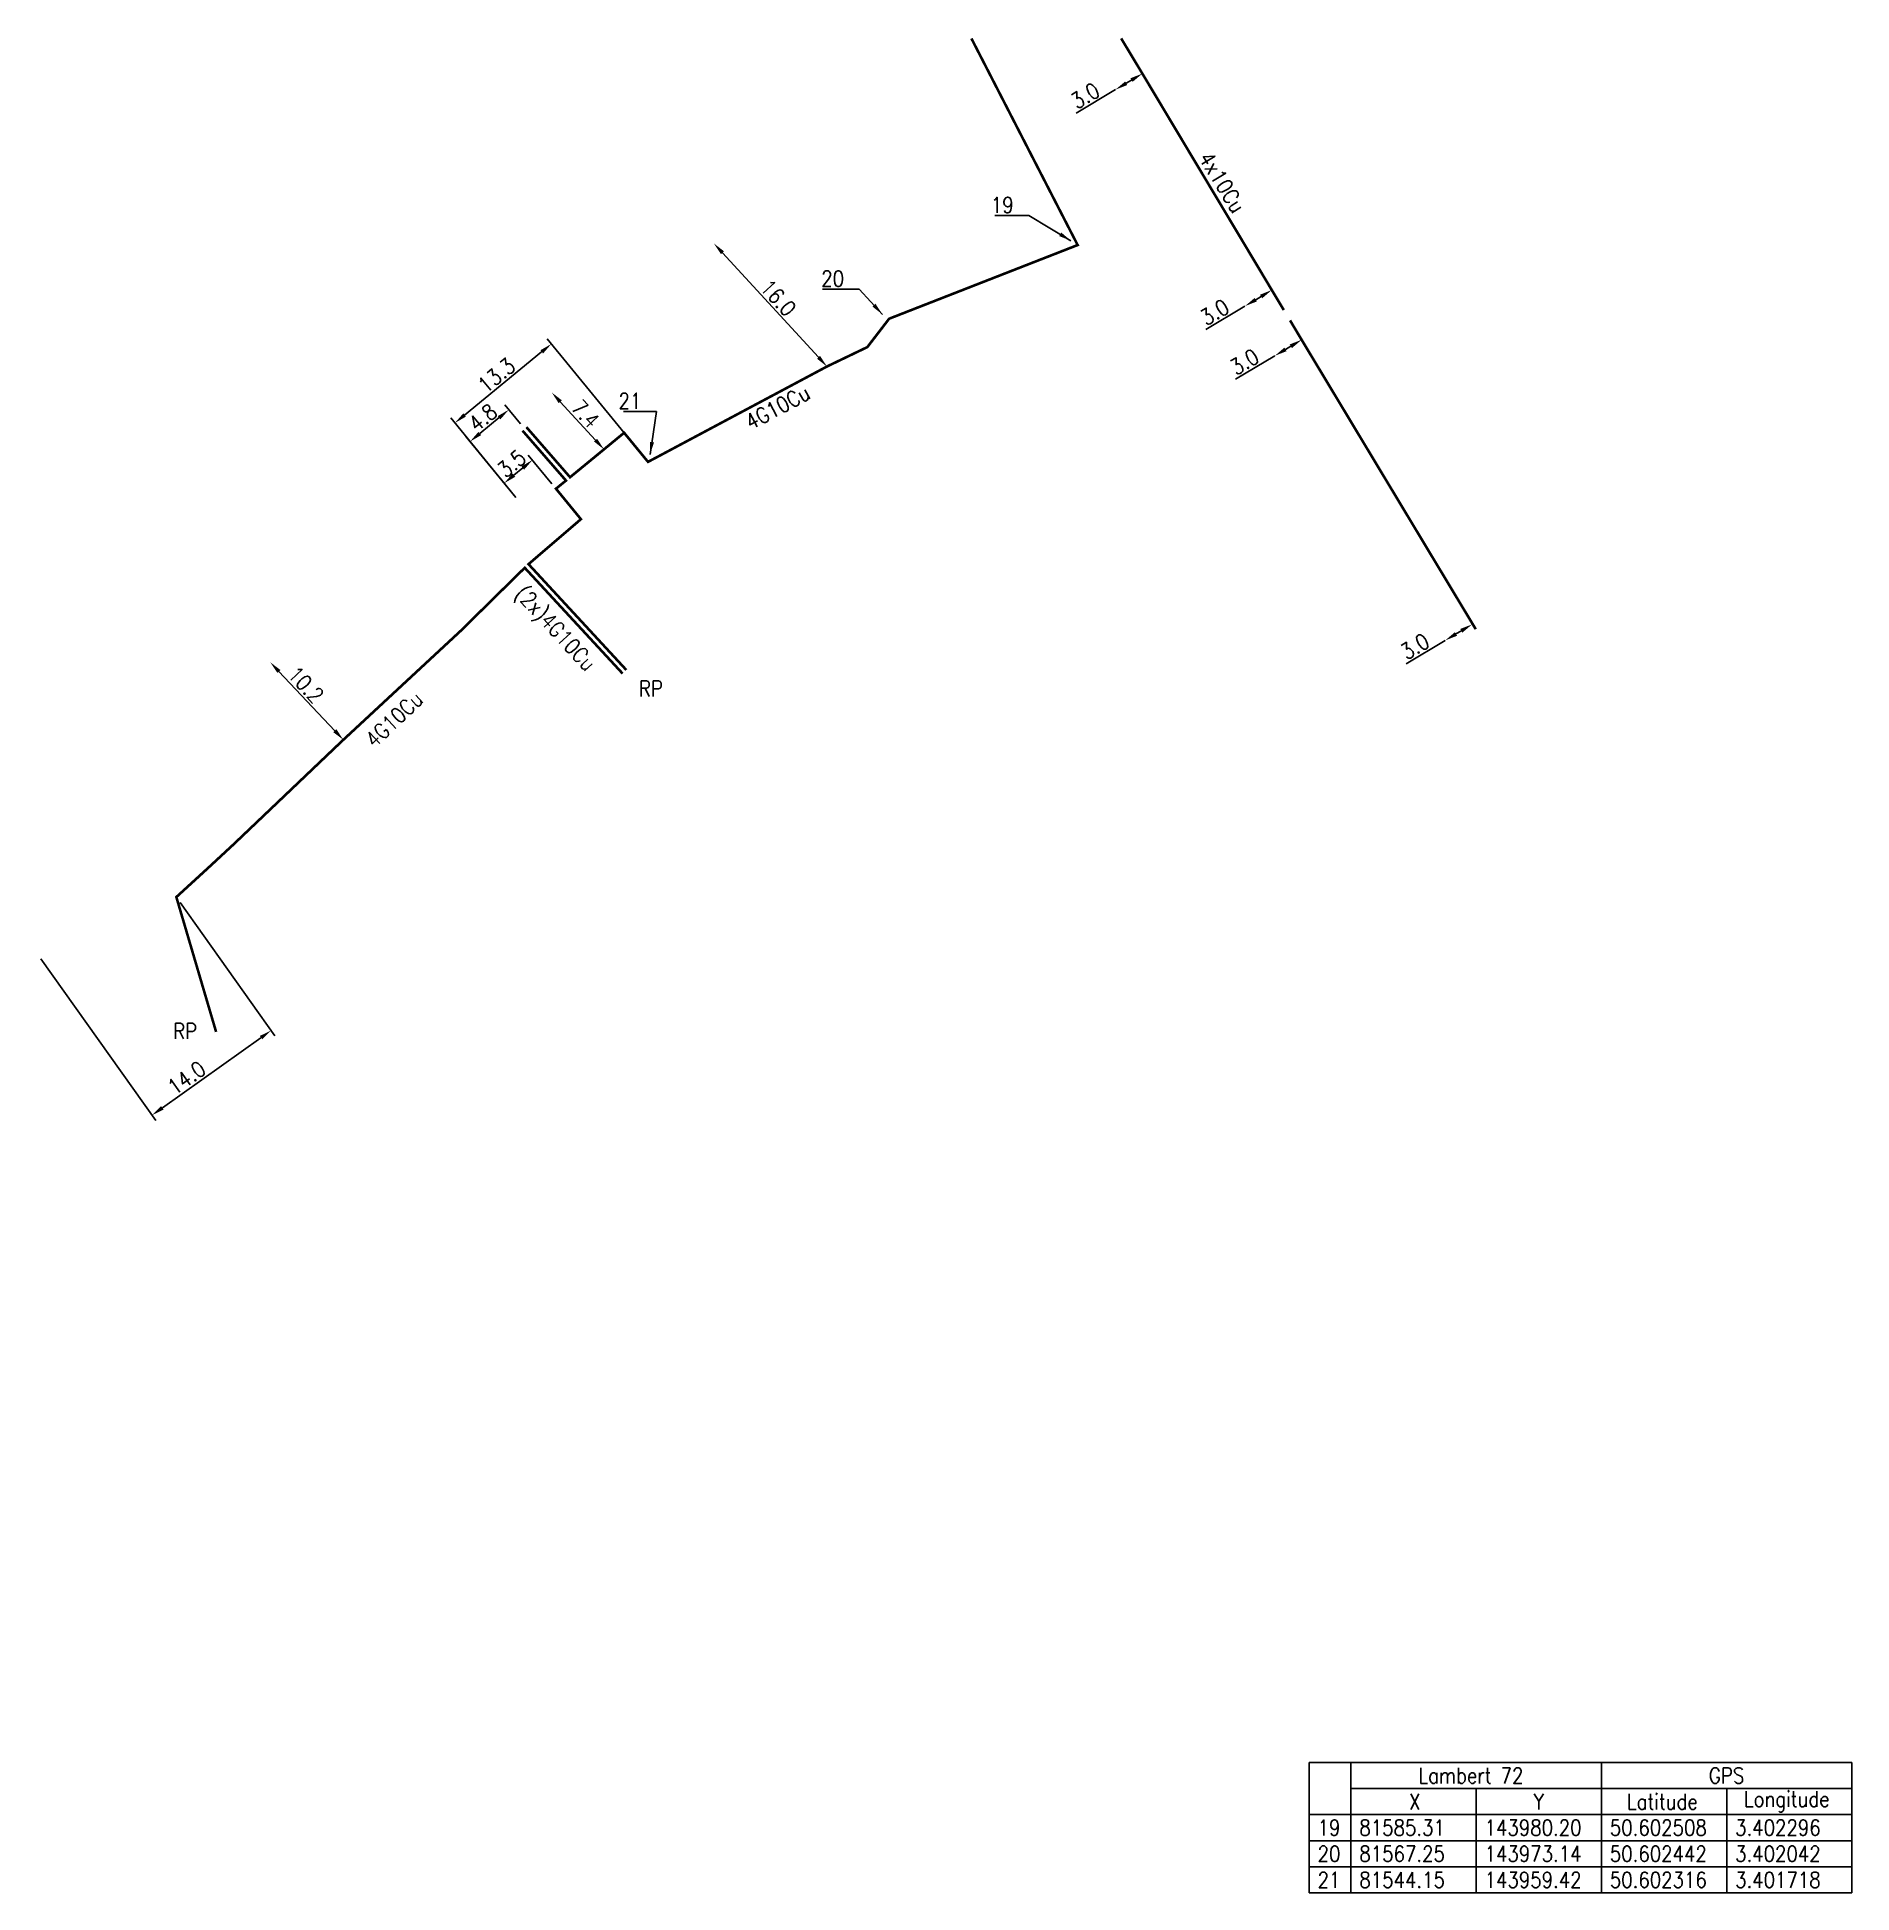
# Model space of a CAD drawing. Header units: millimetres. Extents: x 81122 to 82000, y 143040 to 144000.
# Drawn here: x 81485.6 to 81659.5, y 143822.3 to 144000.1 of the extents above; entities that cross this region are included whole.
import ezdxf
from ezdxf.enums import TextEntityAlignment as Align

# ---------------------------------------------------------------- set-up
doc = ezdxf.new("R2010")
doc.units = ezdxf.units.MM
doc.header["$PDMODE"] = 34
doc.linetypes.add('E_ST_Cu', pattern=[2000, 1000, 1000])
doc.layers.get('0').update_dxf_attribs({"linetype": 'CONTINUOUS'})
doc.layers.get('DEFPOINTS').update_dxf_attribs({"linetype": 'CONTINUOUS'})
doc.layers.add('E_100', color=3, linetype='CONTINUOUS')
doc.styles.get("Standard").update_dxf_attribs({"font": 'romans.shx', "width": 0.85})
doc.dimstyles.get("Standard").update_dxf_attribs({"dimtxt": 1.5, "dimasz": 1.2, "dimexe": 0.625, "dimexo": 0.625, "dimgap": 0.25, "dimtad": 1, "dimdec": 1, "dimzin": 0, "dimdsep": 46, "dimtxsty": 'Standard', "dimcen": -0.5, "dimadec": 0, "dimazin": 0, "dimtfac": 1, "dimtdec": 1, "dimtmove": 0, "dimatfit": 3, "dimfxl": 0, "dimtolj": 1, "dimtzin": 0, "dimarcsym": 0})

msp = doc.modelspace()

# ---------------------------------------------------------------- texts
at = {"layer": 'E_100', "linetype": 'Continuous', "width": 0.85}
for s, rotation, p in [('4x10Cu', 301.7327, (81599.16, 143986.22)), ('4G10Cu', 28.0524, (81556.56, 143964.66)), ('(2x)4G10Cu', 312.7457, (81535.23, 143943.41)), ('4G10Cu', 43.4586, (81519.82, 143934.75))]:
    msp.add_text(s, height=1.5, rotation=rotation, dxfattribs=at).set_placement(p, align=Align.MIDDLE)
for p in [(81543.29, 143936.95), (81498.66, 143904.12)]:
    msp.add_text('RP', height=1.5, dxfattribs=at).set_placement(p)
at = {"layer": 'E_100', "color": 7, "linetype": 'Continuous', "char_height": 1.5, "attachment_point": 9}
for s, insert in [('\\A1;19', (81579.18, 143983.28)), ('\\A1;20', (81562.93, 143976.23)), ('\\A1;21', (81543.51, 143964.51))]:
    msp.add_mtext(s, dxfattribs=dict(at, insert=insert))

# ---------------------------------------------------------------- blocks, each defined once
blk = doc.blocks.new('*D75')
at = {"layer": 'DEFPOINTS', "color": 0, "linetype": 'Continuous', "transparency": 16777216}
for p in [(81623.1, 143943.85), (81620.52, 143942.31), (81620.52, 143942.31)]:
    blk.add_point(p, dxfattribs=at)
at = {"layer": 'E_100', "color": 0, "linetype": 'Continuous', "lineweight": -2, "transparency": 16777216}
for p, q in [((81620.52, 143942.31), (81616.77, 143940.07)), ((81622.07, 143943.24), (81621.55, 143942.93))]:
    blk.add_line(p, q, dxfattribs=at)
at = {"layer": 'E_100', "color": 0, "linetype": 'Continuous', "transparency": 16777216}
for points in [[(81621.96, 143943.41), (81622.17, 143943.06), (81623.1, 143943.85)], [(81621.45, 143943.1), (81621.66, 143942.76), (81620.52, 143942.31)]]:
    blk.add_solid(points, dxfattribs=at)
at = {"layer": 'E_100', "color": 0, "linetype": 'Continuous', "transparency": 16777216, "insert": (81617.62, 143941.74), "char_height": 1.5, "attachment_point": 5, "rotation": 30.8937}
blk.add_mtext('\\A1;3.0', dxfattribs=at)
blk = doc.blocks.new('*D76')
at = {"layer": 'DEFPOINTS', "color": 0, "linetype": 'Continuous', "transparency": 16777216}
for p in [(81591.51, 143996.63), (81588.93, 143995.09), (81588.93, 143995.09)]:
    blk.add_point(p, dxfattribs=at)
at = {"layer": 'E_100', "color": 0, "linetype": 'Continuous', "lineweight": -2, "transparency": 16777216}
for p, q in [((81590.48, 143996.01), (81589.96, 143995.7)), ((81588.93, 143995.09), (81585.18, 143992.84))]:
    blk.add_line(p, q, dxfattribs=at)
at = {"layer": 'E_100', "color": 0, "linetype": 'Continuous', "transparency": 16777216}
for points in [[(81589.86, 143995.87), (81590.06, 143995.53), (81588.93, 143995.09)], [(81590.37, 143996.18), (81590.58, 143995.84), (81591.51, 143996.63)]]:
    blk.add_solid(points, dxfattribs=at)
at = {"layer": 'E_100', "color": 0, "linetype": 'Continuous', "transparency": 16777216, "insert": (81586.03, 143994.51), "char_height": 1.5, "attachment_point": 5, "rotation": 30.8937}
blk.add_mtext('\\A1;3.0', dxfattribs=at)
blk = doc.blocks.new('*D77')
at = {"layer": 'DEFPOINTS', "color": 0, "linetype": 'Continuous', "transparency": 16777216}
for p in [(81603.91, 143975.89), (81601.34, 143974.35), (81601.34, 143974.35)]:
    blk.add_point(p, dxfattribs=at)
at = {"layer": 'E_100', "color": 0, "linetype": 'Continuous', "lineweight": -2, "transparency": 16777216}
for p, q in [((81601.34, 143974.35), (81597.59, 143972.1)), ((81602.88, 143975.27), (81602.37, 143974.96))]:
    blk.add_line(p, q, dxfattribs=at)
at = {"layer": 'E_100', "color": 0, "linetype": 'Continuous', "transparency": 16777216}
for points in [[(81602.78, 143975.44), (81602.99, 143975.1), (81603.91, 143975.89)], [(81602.27, 143975.13), (81602.47, 143974.79), (81601.34, 143974.35)]]:
    blk.add_solid(points, dxfattribs=at)
at = {"layer": 'E_100', "color": 0, "linetype": 'Continuous', "transparency": 16777216, "insert": (81598.43, 143973.77), "char_height": 1.5, "attachment_point": 5, "rotation": 30.8937}
blk.add_mtext('\\A1;3.0', dxfattribs=at)
blk = doc.blocks.new('*D78')
at = {"layer": 'DEFPOINTS', "color": 0, "linetype": 'Continuous', "transparency": 16777216}
for p in [(81606.77, 143971.12), (81604.19, 143969.58), (81604.19, 143969.58)]:
    blk.add_point(p, dxfattribs=at)
at = {"layer": 'E_100', "color": 0, "linetype": 'Continuous', "lineweight": -2, "transparency": 16777216}
for p, q in [((81605.74, 143970.51), (81605.22, 143970.2)), ((81604.19, 143969.58), (81600.44, 143967.34))]:
    blk.add_line(p, q, dxfattribs=at)
at = {"layer": 'E_100', "color": 0, "linetype": 'Continuous', "transparency": 16777216}
for points in [[(81605.12, 143970.37), (81605.32, 143970.03), (81604.19, 143969.58)], [(81605.63, 143970.68), (81605.84, 143970.33), (81606.77, 143971.12)]]:
    blk.add_solid(points, dxfattribs=at)
at = {"layer": 'E_100', "color": 0, "linetype": 'Continuous', "transparency": 16777216, "insert": (81601.29, 143969.01), "char_height": 1.5, "attachment_point": 5, "rotation": 30.8937}
blk.add_mtext('\\A1;3.0', dxfattribs=at)
blk = doc.blocks.new('Entete_Axe')
at = {"color": 7, "linetype": 'Continuous'}
for p, q in [((0, 0), (52, 0)), ((0, 0), (0, -5)), ((4, 0), (4, -5)), ((28, 0), (28, -5)), ((52, 0), (52, -5)), ((4, -2.5), (52, -2.5)), ((16, -2.5), (16, -5)), ((40, -2.5), (40, -5)), ((0, -5), (52, -5))]:
    blk.add_line(p, q, dxfattribs=at)
at = {"color": 7, "linetype": 'Continuous', "char_height": 1.5}
for s, insert, width, attachment_point in [('\\pi6.475;Lambert 72', (4, -0.5), 24, 1), ('\\pi10.3;GPS', (28, -0.5), 24, 1), ('\\pi5.075;X', (4.5, -3.75), 11, 4), ('\\pi5.0143;Y', (16.5, -3.75), 11, 4), ('\\pi1.9482;Latitude', (28.5, -3.75), 11, 4), ('\\pi1.1589;Longitude', (40.5, -3.75), 11, 4)]:
    blk.add_mtext(s, dxfattribs=dict(at, insert=insert, width=width, attachment_point=attachment_point))
blk = doc.blocks.new('Ligne_Axe')
at = {"color": 7, "linetype": 'Continuous'}
for p, q in [((0, 0), (52, 0)), ((0, 0), (0, -2.5)), ((4, 0), (4, -2.5)), ((16, 0), (16, -2.5)), ((28, 0), (28, -2.5)), ((40, 0), (40, -2.5)), ((52, 0), (52, -2.5)), ((0, -2.5), (52, -2.5))]:
    blk.add_line(p, q, dxfattribs=at)
at = {"color": 7, "linetype": 'Continuous', "width": 0.85}
for tag, p in [('PT', (0.81, -1.25)), ('INSLX', (4.81, -1.25)), ('INSLY', (16.81, -1.25)), ('INSGX', (28.81, -1.25)), ('INSGY', (40.81, -1.25))]:
    blk.add_attdef(tag, text='', height=1.5, dxfattribs=at).set_placement(p, align=Align.MIDDLE_LEFT)
blk = doc.blocks.new('*D110')
at = {"layer": 'DEFPOINTS', "color": 0, "linetype": 'Continuous', "transparency": 16777216}
for p in [(81498.96, 143917.72), (81485.62, 143912.31), (81496.64, 143896.82)]:
    blk.add_point(p, dxfattribs=at)
at = {"layer": 'E_100', "color": 0, "linetype": 'Continuous', "lineweight": -2, "transparency": 16777216}
for p, q in [((81499.32, 143917.21), (81508.41, 143904.43)), ((81485.98, 143911.8), (81497.01, 143896.31)), ((81507.07, 143904.24), (81497.62, 143897.52))]:
    blk.add_line(p, q, dxfattribs=at)
at = {"layer": 'E_100', "color": 0, "linetype": 'Continuous', "transparency": 16777216}
for points in [[(81506.96, 143904.41), (81507.19, 143904.08), (81508.05, 143904.94)], [(81497.5, 143897.68), (81497.74, 143897.36), (81496.64, 143896.82)]]:
    blk.add_solid(points, dxfattribs=at)
at = {"layer": 'E_100', "color": 0, "linetype": 'Continuous', "transparency": 16777216, "insert": (81499.94, 143900.4), "char_height": 1.5, "attachment_point": 5, "rotation": 35.4306}
blk.add_mtext('\\A1;14.0', dxfattribs=at)
blk = doc.blocks.new('*D111')
at = {"layer": 'DEFPOINTS', "color": 0, "linetype": 'Continuous', "transparency": 16777216}
for p in [(81507.97, 143940.21), (81507.97, 143940.21), (81514.96, 143932.79)]:
    blk.add_point(p, dxfattribs=at)
at = {"layer": 'E_100', "color": 0, "linetype": 'Continuous', "lineweight": -2, "transparency": 16777216}
blk.add_line((81514.14, 143933.66), (81508.79, 143939.34), dxfattribs=at)
at = {"layer": 'E_100', "color": 0, "linetype": 'Continuous', "transparency": 16777216}
for points in [[(81508.94, 143939.47), (81508.64, 143939.2), (81507.97, 143940.21)], [(81514.29, 143933.8), (81513.99, 143933.52), (81514.96, 143932.79)]]:
    blk.add_solid(points, dxfattribs=at)
at = {"layer": 'E_100', "color": 0, "linetype": 'Continuous', "transparency": 16777216, "insert": (81511.36, 143938.07), "char_height": 1.5, "attachment_point": 5, "rotation": 313.306}
blk.add_mtext('\\A1;10.2', dxfattribs=at)
blk = doc.blocks.new('*D112')
at = {"layer": 'DEFPOINTS', "color": 0, "linetype": 'Continuous', "transparency": 16777216}
for p in [(81527.1, 143961.37), (81532.31, 143962.58), (81531.9, 143955.52)]:
    blk.add_point(p, dxfattribs=at)
at = {"layer": 'E_100', "color": 0, "linetype": 'Continuous', "lineweight": -2, "transparency": 16777216}
for p, q in [((81531.92, 143963.07), (81530.42, 143964.9)), ((81529.89, 143963.66), (81528.03, 143962.13)), ((81531.5, 143956), (81526.7, 143961.86))]:
    blk.add_line(p, q, dxfattribs=at)
at = {"layer": 'E_100', "color": 0, "linetype": 'Continuous', "transparency": 16777216}
for points in [[(81529.76, 143963.81), (81530.01, 143963.5), (81530.81, 143964.42)], [(81527.9, 143962.29), (81528.16, 143961.98), (81527.1, 143961.37)]]:
    blk.add_solid(points, dxfattribs=at)
at = {"layer": 'E_100', "color": 0, "linetype": 'Continuous', "transparency": 16777216, "insert": (81528.32, 143963.67), "char_height": 1.5, "attachment_point": 5, "rotation": 39.3245}
blk.add_mtext('\\A1;4.8', dxfattribs=at)
blk = doc.blocks.new('*D113')
at = {"layer": 'DEFPOINTS', "color": 0, "linetype": 'Continuous', "transparency": 16777216}
for p in [(81534.93, 143966.07), (81534.93, 143966.07), (81539.93, 143960.62)]:
    blk.add_point(p, dxfattribs=at)
at = {"layer": 'E_100', "color": 0, "linetype": 'Continuous', "lineweight": -2, "transparency": 16777216}
blk.add_line((81539.12, 143961.5), (81535.74, 143965.19), dxfattribs=at)
at = {"layer": 'E_100', "color": 0, "linetype": 'Continuous', "transparency": 16777216}
for points in [[(81535.89, 143965.32), (81535.59, 143965.05), (81534.93, 143966.07)], [(81539.27, 143961.64), (81538.98, 143961.37), (81539.93, 143960.62)]]:
    blk.add_solid(points, dxfattribs=at)
at = {"layer": 'E_100', "color": 0, "linetype": 'Continuous', "transparency": 16777216, "insert": (81538.17, 143964.02), "char_height": 1.5, "attachment_point": 5, "rotation": 312.5592}
blk.add_mtext('\\A1;7.4', dxfattribs=at)
blk = doc.blocks.new('*D114')
at = {"layer": 'DEFPOINTS', "color": 0, "linetype": 'Continuous', "transparency": 16777216}
for p in [(81525.65, 143963.15), (81544.15, 143959.42), (81531.9, 143955.52)]:
    blk.add_point(p, dxfattribs=at)
at = {"layer": 'E_100', "color": 0, "linetype": 'Continuous', "lineweight": -2, "transparency": 16777216}
for p, q in [((81543.75, 143959.91), (81534.5, 143971.21)), ((81533.96, 143969.96), (81526.57, 143963.91)), ((81531.5, 143956), (81525.25, 143963.63))]:
    blk.add_line(p, q, dxfattribs=at)
at = {"layer": 'E_100', "color": 0, "linetype": 'Continuous', "transparency": 16777216}
for points in [[(81533.84, 143970.12), (81534.09, 143969.81), (81534.89, 143970.72)], [(81526.45, 143964.07), (81526.7, 143963.76), (81525.65, 143963.15)]]:
    blk.add_solid(points, dxfattribs=at)
at = {"layer": 'E_100', "color": 0, "linetype": 'Continuous', "transparency": 16777216, "insert": (81529.63, 143967.71), "char_height": 1.5, "attachment_point": 5, "rotation": 39.3245}
blk.add_mtext('\\A1;13.3', dxfattribs=at)
blk = doc.blocks.new('*D115')
at = {"layer": 'DEFPOINTS', "color": 0, "linetype": 'Continuous', "transparency": 16777216}
for p in [(81550.47, 143980.34), (81550.47, 143980.34), (81561.29, 143968.56)]:
    blk.add_point(p, dxfattribs=at)
at = {"layer": 'E_100', "color": 0, "linetype": 'Continuous', "lineweight": -2, "transparency": 16777216}
blk.add_line((81560.48, 143969.44), (81551.28, 143979.46), dxfattribs=at)
at = {"layer": 'E_100', "color": 0, "linetype": 'Continuous', "transparency": 16777216}
for points in [[(81551.43, 143979.6), (81551.14, 143979.32), (81550.47, 143980.34)], [(81560.63, 143969.58), (81560.34, 143969.31), (81561.29, 143968.56)]]:
    blk.add_solid(points, dxfattribs=at)
at = {"layer": 'E_100', "color": 0, "linetype": 'Continuous', "transparency": 16777216, "insert": (81556.62, 143975.13), "char_height": 1.5, "attachment_point": 5, "rotation": 312.5592}
blk.add_mtext('\\A1;16.0', dxfattribs=at)
blk = doc.blocks.new('*D116')
at = {"layer": 'DEFPOINTS', "color": 0, "linetype": 'Continuous', "transparency": 16777216}
for p in [(81530.37, 143957.38), (81535.33, 143956.85), (81531.9, 143955.52)]:
    blk.add_point(p, dxfattribs=at)
at = {"layer": 'E_100', "color": 0, "linetype": 'Continuous', "lineweight": -2, "transparency": 16777216}
for p, q in [((81534.94, 143957.33), (81532.68, 143960.08)), ((81531.5, 143956), (81529.98, 143957.86)), ((81532.15, 143958.84), (81531.3, 143958.14))]:
    blk.add_line(p, q, dxfattribs=at)
at = {"layer": 'E_100', "color": 0, "linetype": 'Continuous', "transparency": 16777216}
for points in [[(81532.02, 143958.99), (81532.28, 143958.68), (81533.08, 143959.6)], [(81531.17, 143958.3), (81531.43, 143957.99), (81530.37, 143957.38)]]:
    blk.add_solid(points, dxfattribs=at)
at = {"layer": 'E_100', "color": 0, "linetype": 'Continuous', "transparency": 16777216, "insert": (81531.09, 143959.26), "char_height": 1.5, "attachment_point": 5, "rotation": 39.3245}
blk.add_mtext('\\A1;3.5', dxfattribs=at)

# ---------------------------------------------------------------- dimensions: what is measured, and where the dimension line sits
at = {"layer": 'E_100', "linetype": 'Continuous'}
for base, p1, p2, angle, picture, middle in [((81588.93, 143995.09), (81591.51, 143996.63), (81588.93, 143995.09), 30.8937, '*D76', (81586.54, 143993.65)), ((81550.47, 143980.34), (81561.29, 143968.56), (81550.47, 143980.34), 312.5592, '*D115', (81555.88, 143974.45)), ((81601.34, 143974.35), (81603.91, 143975.89), (81601.34, 143974.35), 30.8937, '*D77', (81598.95, 143972.92)), ((81604.19, 143969.58), (81606.77, 143971.12), (81604.19, 143969.58), 30.8937, '*D78', (81601.8, 143968.15)), ((81527.1, 143961.37), (81532.31, 143962.58), (81531.9, 143955.52), 39.3245, '*D112', (81528.96, 143962.9)), ((81534.93, 143966.07), (81539.93, 143960.62), (81534.93, 143966.07), 312.5592, '*D113', (81537.43, 143963.35)), ((81530.37, 143957.38), (81535.33, 143956.85), (81531.9, 143955.52), 39.3245, '*D116', (81531.73, 143958.49)), ((81620.52, 143942.31), (81623.1, 143943.85), (81620.52, 143942.31), 30.8937, '*D75', (81618.13, 143940.88)), ((81507.97, 143940.21), (81514.96, 143932.79), (81507.97, 143940.21), 313.306, '*D111', (81510.63, 143937.39)), ((81496.64, 143896.82), (81498.96, 143917.72), (81485.62, 143912.31), 35.4306, '*D110', (81500.52, 143899.58))]:
    dim = msp.add_linear_dim(base=base, p1=p1, p2=p2, angle=angle, dimstyle='Standard', dxfattribs=at)
    dim.commit()
    dim.dimension.update_dxf_attribs({"geometry": picture, "text_midpoint": middle, "dimtype": 160})
dim = msp.add_linear_dim(base=(81525.65, 143963.15), p1=(81544.15, 143959.42), p2=(81531.9, 143955.52), angle=39.3245, text='13.3', dimstyle='Standard', dxfattribs=at)
dim.commit()
dim.dimension.update_dxf_attribs({"geometry": '*D114', "text_midpoint": (81530.27, 143966.94), "dimtype": 160})

# ---------------------------------------------------------------- linework, layer by layer
at = {"layer": 'E_100', "linetype": 'E_ST_Cu', "const_width": 0.25, "flags": 128}
for points in [[(81575.13, 144000), (81585.31, 143980.2), (81567.25, 143973.14), (81565.16, 143970.42), (81561.29, 143968.56), (81544.15, 143959.42), (81541.86, 143962.21), (81539.93, 143960.62), (81536.68, 143957.95), (81532.5, 143962.75)], [(81605.06, 143973.97), (81603.91, 143975.89), (81591.51, 143996.63), (81589.48, 144000)], [(81623.45, 143943.39), (81623.45, 143943.39), (81606.77, 143971.12), (81605.66, 143972.98)], [(81532.13, 143962.41), (81536.29, 143957.63), (81535.33, 143956.85), (81537.72, 143953.93), (81532.7, 143949.62), (81542.07, 143939.48)], [(81502.77, 143904.8), (81498.96, 143917.72), (81501.94, 143920.45), (81504.41, 143922.74), (81514.96, 143932.79), (81526.19, 143943.22), (81531.44, 143948.39), (81532.34, 143949.27), (81541.71, 143939.14)]]:
    msp.add_lwpolyline(points, dxfattribs=at)

# ---------------------------------------------------------------- block references
at = {"layer": 'E_100', "color": 7}
msp.add_blockref('Entete_Axe', (81607.49, 143834.79), dxfattribs=at)
for p, values in [((81607.49, 143829.79), {'PT': '19', 'INSLX': '81585.31', 'INSLY': '143980.20', 'INSGX': '50.602508', 'INSGY': '3.402296'}), ((81607.49, 143827.29), {'PT': '20', 'INSLX': '81567.25', 'INSLY': '143973.14', 'INSGX': '50.602442', 'INSGY': '3.402042'}), ((81607.49, 143824.79), {'PT': '21', 'INSLX': '81544.15', 'INSLY': '143959.42', 'INSGX': '50.602316', 'INSGY': '3.401718'})]:
    msp.add_blockref('Ligne_Axe', p, dxfattribs=at).add_auto_attribs(values)

msp.set_redraw_order([(e.dxf.handle, doc.entitydb.next_handle()) for e in msp.query("TEXT MTEXT ATTDEF DIMENSION ARC_DIMENSION")])  # texts and dimensions are drawn at this point

# ---------------------------------------------------------------- leaders
at = {"layer": 'E_100', "color": 7, "linetype": 'Continuous', "annotation_type": 0, "has_hookline": 1, "hookline_direction": 1}
for points, text_width in [([(81584.67, 143980.61), (81580.63, 143983.03), (81579.43, 143983.03)], 1.82), ([(81566.61, 143973.55), (81564.38, 143975.98), (81563.18, 143975.98)], 2.06), ([(81544.35, 143960.13), (81544.96, 143964.26), (81543.76, 143964.26)], 1.7)]:
    msp.add_leader(points, dimstyle='Standard', dxfattribs=dict(at, text_width=text_width))

doc.saveas('drawing.dxf')
